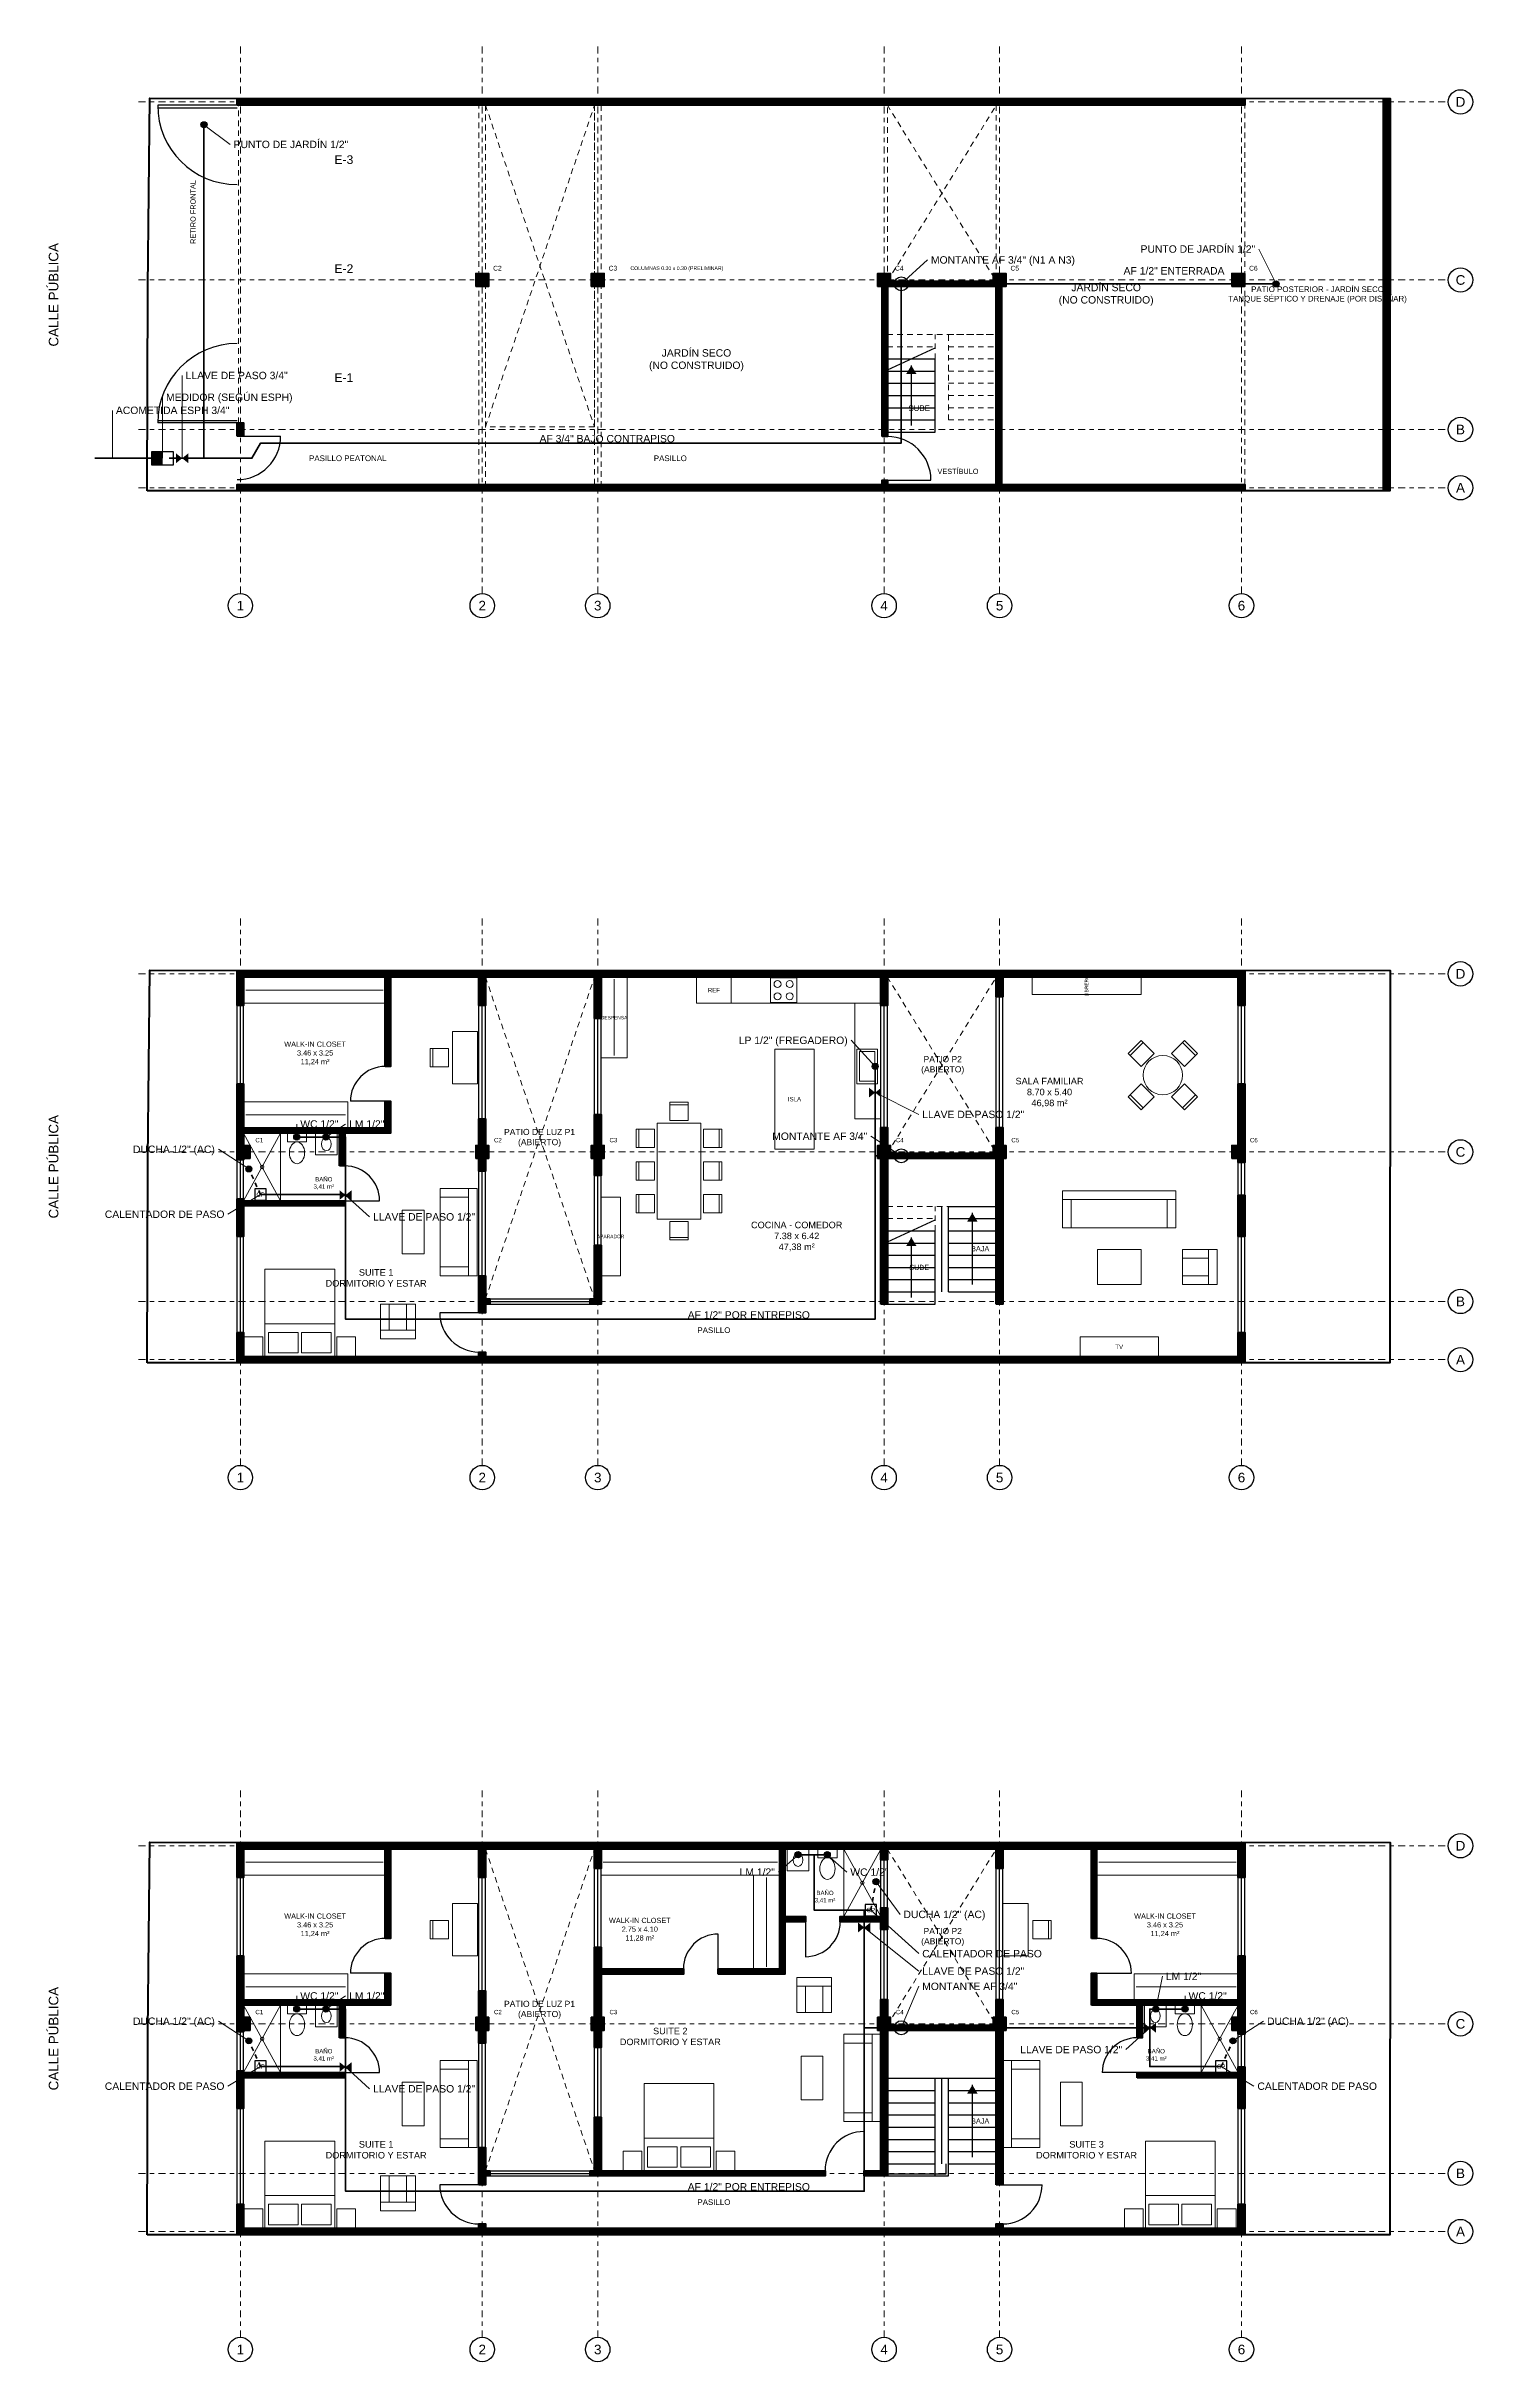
# Model space of a CAD drawing. Header units: metres. Extents: x -2.3 to 30.4, y -42.9 to 10.2.
import ezdxf
from ezdxf.enums import TextEntityAlignment as Align

# ---------------------------------------------------------------- set-up
doc = ezdxf.new("R2010")
doc.units = ezdxf.units.M
doc.linetypes.add('CENTER', pattern=[5.08, 3.175, -0.635, 0.635, -0.635])
doc.linetypes.add('DASHED', pattern=[1.524, 1.27, -0.254])
for name, color, linetype, lineweight in [('A-EJES', 8, 'CENTER', 13), ('A-EJES-TXT', 7, 'Continuous', 25), ('A-ESCALERA', 8, 'Continuous', 25), ('A-ESPACIOS', 7, 'Continuous', 25), ('A-MOBILIARIO', 8, 'Continuous', 18), ('A-MURO', 8, 'Continuous', 50), ('A-MURO-TRAMA', 8, 'Continuous', 9), ('A-PROYECCION', 8, 'DASHED', 18), ('A-PUERTA', 8, 'Continuous', 25), ('A-VENTANA', 8, 'Continuous', 25), ('E-COLUMNA', 8, 'Continuous', 35), ('S-AC', 1, 'DASHED', 35), ('S-ACC', 7, 'Continuous', 25), ('S-AF', 5, 'Continuous', 35), ('S-FINO', 8, 'Continuous', 13), ('S-TXT', 7, 'Continuous', 18), ('T-LINDERO', 8, 'Continuous', 50)]:
    doc.layers.add(name, color=color, linetype=linetype, lineweight=lineweight)
doc.styles.add('ARIAL', font='arial.ttf')
pattern_1 = [(45, (0, 0), (-0.0020205576, 0.0020205576), [])]

msp = doc.modelspace()

# ---------------------------------------------------------------- texts
at = {"layer": 'A-EJES-TXT', "style": 'ARIAL'}
for s, p in [('D', (30.13, 8.925)), ('C', (30.13, 4.84)), ('B', (30.13, 1.41)), ('A', (30.13, 0.075)), ('1', (2.135, -2.63)), ('2', (7.685, -2.63)), ('3', (10.335, -2.63)), ('4', (16.905, -2.63)), ('5', (19.555, -2.63)), ('6', (25.105, -2.63)), ('D', (30.13, -11.075)), ('C', (30.13, -15.16)), ('B', (30.13, -18.59)), ('A', (30.13, -19.925)), ('1', (2.135, -22.63)), ('2', (7.685, -22.63)), ('3', (10.335, -22.63)), ('4', (16.905, -22.63)), ('5', (19.555, -22.63)), ('6', (25.105, -22.63)), ('D', (30.13, -31.075)), ('C', (30.13, -35.16)), ('B', (30.13, -38.59)), ('A', (30.13, -39.925)), ('1', (2.135, -42.63)), ('2', (7.685, -42.63)), ('3', (10.335, -42.63)), ('4', (16.905, -42.63)), ('5', (19.555, -42.63)), ('6', (25.105, -42.63))]:
    msp.add_text(s, height=0.22, dxfattribs=at).set_placement(p, align=Align.MIDDLE_CENTER)
at = {"layer": 'A-ESCALERA', "style": 'ARIAL'}
for s, height, p in [('SUBE', 0.13, (17.71, 1.9)), ('BAJA', 0.12, (19.11, -17.38)), ('SUBE', 0.12, (17.71, -17.81)), ('BAJA', 0.12, (19.11, -37.39))]:
    msp.add_text(s, height=height, dxfattribs=at).set_placement(p, align=Align.MIDDLE_CENTER)
at = {"layer": 'A-ESPACIOS', "style": 'ARIAL'}
for s, height, p in [('E-3', 0.2, (4.51, 7.6)), ('E-2', 0.2, (4.51, 5.1)), ('E-1', 0.2, (4.51, 2.6)), ('PASILLO PEATONAL', 0.13, (4.6, 0.75)), ('PASILLO', 0.13, (12, 0.75)), ('VESTÍBULO', 0.12, (18.6, 0.45)), ('PASILLO', 0.13, (13, -19.25)), ('PASILLO', 0.13, (13, -39.25))]:
    msp.add_text(s, height=height, dxfattribs=at).set_placement(p, align=Align.MIDDLE_CENTER)
for s, height, p in [('RETIRO FRONTAL', 0.12, (1.05, 6.4)), ('CALLE PÚBLICA', 0.22, (-2.15, 4.5)), ('CALLE PÚBLICA', 0.22, (-2.15, -15.5)), ('CALLE PÚBLICA', 0.22, (-2.15, -35.5))]:
    msp.add_text(s, height=height, rotation=90, dxfattribs=at).set_placement(p, align=Align.MIDDLE_CENTER)
at = {"layer": 'A-ESPACIOS', "attachment_point": 5, "style": 'ARIAL'}
for s, insert, char_height, width in [('JARDÍN SECO\\P(NO CONSTRUIDO)', (22, 4.5), 0.17, 3.5), ('PATIO POSTERIOR - JARDÍN SECO\\PTANQUE SÉPTICO Y DRENAJE (POR DISEÑAR)', (26.85, 4.5), 0.13, 6.5), ('JARDÍN SECO\\P(NO CONSTRUIDO)', (12.6, 3), 0.17, 3.5), ('WALK-IN CLOSET\\P3.46 x 3.25\\P11,24 m²', (3.85, -12.9), 0.12, 4), ('PATIO P2\\P(ABIERTO)', (18.25, -13.17), 0.14, 3), ('SALA FAMILIAR\\P8.70 x 5.40\\P46,98 m²', (20.7, -13.8), 0.15, 4), ('PATIO DE LUZ P1\\P(ABIERTO)', (9, -14.84), 0.14, 3), ('BAÑO\\P3,41 m²', (4.05, -15.88), 0.1, 4), ('COCINA - COMEDOR\\P7.38 x 6.42\\P47,38 m²', (14.9, -17.1), 0.15, 4), ('SUITE 1\\PDORMITORIO Y ESTAR', (5.25, -18.05), 0.15, 4), ('BAÑO\\P3,41 m²', (15.55, -32.25), 0.1, 4), ('WALK-IN CLOSET\\P3.46 x 3.25\\P11,24 m²', (3.85, -32.9), 0.12, 4), ('WALK-IN CLOSET\\P2.75 x 4.10\\P11,28 m²', (11.3, -33), 0.12, 4), ('WALK-IN CLOSET\\P3.46 x 3.25\\P11,24 m²', (23.35, -32.9), 0.12, 4), ('PATIO P2\\P(ABIERTO)', (18.25, -33.17), 0.14, 3), ('PATIO DE LUZ P1\\P(ABIERTO)', (9, -34.84), 0.14, 3), ('SUITE 2\\PDORMITORIO Y ESTAR', (12, -35.45), 0.15, 4), ('BAÑO\\P3,41 m²', (4.05, -35.88), 0.1, 4), ('BAÑO\\P3,41 m²', (23.15, -35.88), 0.1, 4), ('SUITE 1\\PDORMITORIO Y ESTAR', (5.25, -38.05), 0.15, 4), ('SUITE 3\\PDORMITORIO Y ESTAR', (21.55, -38.05), 0.15, 4)]:
    msp.add_mtext(s, dxfattribs=dict(at, insert=insert, char_height=char_height, width=width))
at = {"layer": 'A-MOBILIARIO', "style": 'ARIAL'}
msp.add_text('LIBRERO', height=0.08, rotation=90, dxfattribs=at).set_placement((21.55, -11.35), align=Align.MIDDLE_CENTER)
for s, height, p in [('REF', 0.1, (13, -11.45)), ('DESPENSA', 0.08, (10.71, -12.08)), ('ISLA', 0.1, (14.85, -13.95)), ('APARADOR', 0.08, (10.63, -17.1)), ('TV', 0.1, (22.3, -19.63))]:
    msp.add_text(s, height=height, dxfattribs=at).set_placement(p, align=Align.MIDDLE_CENTER)
at = {"layer": 'E-COLUMNA', "style": 'ARIAL'}
for s, height, p in [('C2', 0.11, (7.935, 5.11)), ('C3', 0.11, (10.585, 5.11)), ('COLUMNAS 0.30 x 0.30 (PRELIMINAR)', 0.085, (11.085, 5.11)), ('C4', 0.11, (17.155, 5.11)), ('C5', 0.11, (19.805, 5.11)), ('C6', 0.11, (25.28, 5.11)), ('C1', 0.1, (2.48, -14.89)), ('C2', 0.1, (7.955, -14.89)), ('C3', 0.1, (10.605, -14.89)), ('C4', 0.1, (17.175, -14.89)), ('C5', 0.1, (19.825, -14.89)), ('C6', 0.1, (25.3, -14.89)), ('C1', 0.1, (2.48, -34.89)), ('C2', 0.1, (7.955, -34.89)), ('C3', 0.1, (10.605, -34.89)), ('C4', 0.1, (17.175, -34.89)), ('C5', 0.1, (19.825, -34.89)), ('C6', 0.1, (25.3, -34.89))]:
    msp.add_text(s, height=height, dxfattribs=at).set_placement(p, align=Align.MIDDLE_LEFT)
at = {"layer": 'S-ACC', "style": 'ARIAL'}
for p in [(2.6, -16.14), (16.6, -32.55), (2.6, -36.14), (24.64, -36.14)]:
    msp.add_text('CP', height=0.1, dxfattribs=at).set_placement(p, align=Align.MIDDLE_CENTER)
at = {"layer": 'S-TXT', "style": 'ARIAL'}
for s, p in [('PUNTO DE JARDÍN 1/2"', (1.98, 7.95)), ('MONTANTE AF 3/4" (N1 A N3)', (17.98, 5.3)), ('AF 1/2" ENTERRADA', (22.4, 5.05)), ('LLAVE DE PASO 3/4"', (0.88, 2.65)), ('MEDIDOR (SEGÚN ESPH)', (0.43, 2.15)), ('ACOMETIDA ESPH 3/4"', (-0.72, 1.85)), ('AF 3/4" BAJO CONTRAPISO', (9, 1.2)), ('LLAVE DE PASO 1/2"', (17.78, -14.3)), ('WC 1/2"', (3.51, -14.52)), ('LM 1/2"', (4.63, -14.52)), ('LLAVE DE PASO 1/2"', (5.18, -16.65)), ('AF 1/2" POR ENTREPISO', (12.4, -18.9)), ('WC 1/2"', (16.13, -31.68)), ('DUCHA 1/2" (AC)', (17.35, -32.65)), ('CALENTADOR DE PASO', (17.78, -33.55)), ('LLAVE DE PASO 1/2"', (17.78, -33.95)), ('LM 1/2"', (23.37, -34.07)), ('WC 1/2"', (3.51, -34.52)), ('LM 1/2"', (4.63, -34.52)), ('MONTANTE AF 3/4"', (17.78, -34.3)), ('WC 1/2"', (23.89, -34.52)), ('DUCHA 1/2" (AC)', (25.69, -35.1)), ('LLAVE DE PASO 1/2"', (5.18, -36.65)), ('CALENTADOR DE PASO', (25.47, -36.59)), ('AF 1/2" POR ENTREPISO', (12.4, -38.9))]:
    msp.add_text(s, height=0.17, dxfattribs=at).set_placement(p, align=Align.MIDDLE_LEFT)
for s, p in [('PUNTO DE JARDÍN 1/2"', (25.42, 5.55)), ('LP 1/2" (FREGADERO)', (16.07, -12.6)), ('MONTANTE AF 3/4"', (16.52, -14.8)), ('DUCHA 1/2" (AC)', (1.55, -15.1)), ('CALENTADOR DE PASO', (1.77, -16.59)), ('LM 1/2"', (14.4, -31.68)), ('DUCHA 1/2" (AC)', (1.55, -35.1)), ('LLAVE DE PASO 1/2"', (22.37, -35.75)), ('CALENTADOR DE PASO', (1.77, -36.59))]:
    msp.add_text(s, height=0.17, dxfattribs=at).set_placement(p, align=Align.MIDDLE_RIGHT)

# ---------------------------------------------------------------- hatches: boundary and pattern name
at = {"layer": 'A-MURO-TRAMA'}
h = msp.add_hatch(dxfattribs=at)
h.set_pattern_fill('ANSI31', scale=0.03)
h.set_pattern_definition(pattern_1)
h.paths.add_polyline_path([(2.06, 8.85), (2.06, 9), (25.18, 9), (25.18, 8.85)])
h = msp.add_hatch(dxfattribs=at)
h.set_pattern_fill('ANSI31', scale=0.03)
h.set_pattern_definition(pattern_1)
h.paths.add_polyline_path([(28.362, 0), (28.362, 9), (28.512, 9), (28.512, 0)])
h = msp.add_hatch(dxfattribs=at)
h.set_pattern_fill('ANSI31', scale=0.03)
h.set_pattern_definition(pattern_1)
h.paths.add_polyline_path([(16.86, 1.25), (16.86, 4.81), (16.98, 4.81), (16.98, 1.25)])
h = msp.add_hatch(dxfattribs=at)
h.set_pattern_fill('ANSI31', scale=0.03)
h.set_pattern_definition(pattern_1)
h.paths.add_polyline_path([(16.98, 4.69), (16.98, 4.81), (19.48, 4.81), (19.48, 4.69)])
h = msp.add_hatch(dxfattribs=at)
h.set_pattern_fill('ANSI31', scale=0.03)
h.set_pattern_definition(pattern_1)
h.paths.add_polyline_path([(19.48, 0.15), (19.48, 4.81), (19.6, 4.81), (19.6, 0.15)])
h = msp.add_hatch(dxfattribs=at)
h.set_pattern_fill('ANSI31', scale=0.03)
h.set_pattern_definition(pattern_1)
h.paths.add_polyline_path([(2.06, 1.26), (2.06, 1.56), (2.21, 1.56), (2.21, 1.26)])
h = msp.add_hatch(dxfattribs=at)
h.set_pattern_fill('ANSI31', scale=0.03)
h.set_pattern_definition(pattern_1)
h.paths.add_polyline_path([(2.06, 0), (2.06, 0.15), (25.18, 0.15), (25.18, 0)])
h = msp.add_hatch(dxfattribs=at)
h.set_pattern_fill('ANSI31', scale=0.03)
h.set_pattern_definition(pattern_1)
h.paths.add_polyline_path([(16.86, 0.15), (16.86, 0.25), (16.98, 0.25), (16.98, 0.15)])
h = msp.add_hatch(dxfattribs=at)
h.set_pattern_fill('ANSI31', scale=0.03)
h.set_pattern_definition(pattern_1)
h.paths.add_polyline_path([(2.06, -11.15), (2.06, -11), (25.18, -11), (25.18, -11.15)])
h = msp.add_hatch(dxfattribs=at)
h.set_pattern_fill('ANSI31', scale=0.03)
h.set_pattern_definition(pattern_1)
h.paths.add_polyline_path([(2.06, -11.8), (2.06, -11.15), (2.21, -11.15), (2.21, -11.8)])
h = msp.add_hatch(dxfattribs=at)
h.set_pattern_fill('ANSI31', scale=0.03)
h.set_pattern_definition(pattern_1)
h.paths.add_polyline_path([(5.46, -13.2), (5.46, -11.15), (5.58, -11.15), (5.58, -13.2)])
h = msp.add_hatch(dxfattribs=at)
h.set_pattern_fill('ANSI31', scale=0.03)
h.set_pattern_definition(pattern_1)
h.paths.add_polyline_path([(7.61, -11.8), (7.61, -11.15), (7.76, -11.15), (7.76, -11.8)])
h = msp.add_hatch(dxfattribs=at)
h.set_pattern_fill('ANSI31', scale=0.03)
h.set_pattern_definition(pattern_1)
h.paths.add_polyline_path([(10.26, -12.1), (10.26, -11.15), (10.41, -11.15), (10.41, -12.1)])
h = msp.add_hatch(dxfattribs=at)
h.set_pattern_fill('ANSI31', scale=0.03)
h.set_pattern_definition(pattern_1)
h.paths.add_polyline_path([(16.83, -11.8), (16.83, -11.15), (16.98, -11.15), (16.98, -11.8)])
h = msp.add_hatch(dxfattribs=at)
h.set_pattern_fill('ANSI31', scale=0.03)
h.set_pattern_definition(pattern_1)
h.paths.add_polyline_path([(19.48, -11.6), (19.48, -11.15), (19.63, -11.15), (19.63, -11.6)])
h = msp.add_hatch(dxfattribs=at)
h.set_pattern_fill('ANSI31', scale=0.03)
h.set_pattern_definition(pattern_1)
h.paths.add_polyline_path([(25.03, -11.8), (25.03, -11.15), (25.18, -11.15), (25.18, -11.8)])
h = msp.add_hatch(dxfattribs=at)
h.set_pattern_fill('ANSI31', scale=0.03)
h.set_pattern_definition(pattern_1)
h.paths.add_polyline_path([(2.06, -15.34), (2.06, -13.6), (2.21, -13.6), (2.21, -15.34)])
h = msp.add_hatch(dxfattribs=at)
h.set_pattern_fill('ANSI31', scale=0.03)
h.set_pattern_definition(pattern_1)
h.paths.add_polyline_path([(25.03, -15.4), (25.03, -13.6), (25.18, -13.6), (25.18, -15.4)])
h = msp.add_hatch(dxfattribs=at)
h.set_pattern_fill('ANSI31', scale=0.03)
h.set_pattern_definition(pattern_1)
h.paths.add_polyline_path([(5.46, -14.61), (5.46, -14), (5.58, -14), (5.58, -14.61)])
h = msp.add_hatch(dxfattribs=at)
h.set_pattern_fill('ANSI31', scale=0.03)
h.set_pattern_definition(pattern_1)
h.paths.add_polyline_path([(10.26, -15.7), (10.26, -14.3), (10.41, -14.3), (10.41, -15.7)])
h = msp.add_hatch(dxfattribs=at)
h.set_pattern_fill('ANSI31', scale=0.03)
h.set_pattern_definition(pattern_1)
h.paths.add_polyline_path([(2.21, -14.73), (2.21, -14.61), (5.58, -14.61), (5.58, -14.73)])
h = msp.add_hatch(dxfattribs=at)
h.set_pattern_fill('ANSI31', scale=0.03)
h.set_pattern_definition(pattern_1)
h.paths.add_polyline_path([(4.41, -15.48), (4.41, -14.73), (4.53, -14.73), (4.53, -15.48)])
h = msp.add_hatch(dxfattribs=at)
h.set_pattern_fill('ANSI31', scale=0.03)
h.set_pattern_definition(pattern_1)
h.paths.add_polyline_path([(7.61, -15.6), (7.61, -14.4), (7.76, -14.4), (7.76, -15.6)])
h = msp.add_hatch(dxfattribs=at)
h.set_pattern_fill('ANSI31', scale=0.03)
h.set_pattern_definition(pattern_1)
h.paths.add_polyline_path([(16.83, -18.65), (16.83, -14.6), (16.98, -14.6), (16.98, -18.65)])
h = msp.add_hatch(dxfattribs=at)
h.set_pattern_fill('ANSI31', scale=0.03)
h.set_pattern_definition(pattern_1)
h.paths.add_polyline_path([(19.48, -18.65), (19.48, -14.6), (19.63, -14.6), (19.63, -18.65)])
h = msp.add_hatch(dxfattribs=at)
h.set_pattern_fill('ANSI31', scale=0.03)
h.set_pattern_definition(pattern_1)
h.paths.add_polyline_path([(16.98, -15.31), (16.98, -15.19), (19.48, -15.19), (19.48, -15.31)])
h = msp.add_hatch(dxfattribs=at)
h.set_pattern_fill('ANSI31', scale=0.03)
h.set_pattern_definition(pattern_1)
h.paths.add_polyline_path([(2.06, -17.1), (2.06, -16.24), (2.21, -16.24), (2.21, -17.1)])
h = msp.add_hatch(dxfattribs=at)
h.set_pattern_fill('ANSI31', scale=0.03)
h.set_pattern_definition(pattern_1)
h.paths.add_polyline_path([(2.21, -16.4), (2.21, -16.28), (4.53, -16.28), (4.53, -16.4)])
h = msp.add_hatch(dxfattribs=at)
h.set_pattern_fill('ANSI31', scale=0.03)
h.set_pattern_definition(pattern_1)
h.paths.add_polyline_path([(25.03, -17.1), (25.03, -16.15), (25.18, -16.15), (25.18, -17.1)])
h = msp.add_hatch(dxfattribs=at)
h.set_pattern_fill('ANSI31', scale=0.03)
h.set_pattern_definition(pattern_1)
h.paths.add_polyline_path([(10.26, -18.53), (10.26, -17.3), (10.41, -17.3), (10.41, -18.53)])
h = msp.add_hatch(dxfattribs=at)
h.set_pattern_fill('ANSI31', scale=0.03)
h.set_pattern_definition(pattern_1)
h.paths.add_polyline_path([(7.61, -18.85), (7.61, -18), (7.76, -18), (7.76, -18.85)])
h = msp.add_hatch(dxfattribs=at)
h.set_pattern_fill('ANSI31', scale=0.03)
h.set_pattern_definition(pattern_1)
h.paths.add_polyline_path([(7.76, -18.65), (7.76, -18.53), (7.86, -18.53), (7.86, -18.65)])
h = msp.add_hatch(dxfattribs=at)
h.set_pattern_fill('ANSI31', scale=0.03)
h.set_pattern_definition(pattern_1)
h.paths.add_polyline_path([(10.16, -18.65), (10.16, -18.53), (10.41, -18.53), (10.41, -18.65)])
h = msp.add_hatch(dxfattribs=at)
h.set_pattern_fill('ANSI31', scale=0.03)
h.set_pattern_definition(pattern_1)
h.paths.add_polyline_path([(2.06, -19.85), (2.06, -19.3), (2.21, -19.3), (2.21, -19.85)])
h = msp.add_hatch(dxfattribs=at)
h.set_pattern_fill('ANSI31', scale=0.03)
h.set_pattern_definition(pattern_1)
h.paths.add_polyline_path([(25.03, -19.85), (25.03, -19.3), (25.18, -19.3), (25.18, -19.85)])
h = msp.add_hatch(dxfattribs=at)
h.set_pattern_fill('ANSI31', scale=0.03)
h.set_pattern_definition(pattern_1)
h.paths.add_polyline_path([(2.06, -20), (2.06, -19.85), (25.18, -19.85), (25.18, -20)])
h = msp.add_hatch(dxfattribs=at)
h.set_pattern_fill('ANSI31', scale=0.03)
h.set_pattern_definition(pattern_1)
h.paths.add_polyline_path([(7.61, -19.85), (7.61, -19.75), (7.76, -19.75), (7.76, -19.85)])
h = msp.add_hatch(dxfattribs=at)
h.set_pattern_fill('ANSI31', scale=0.03)
h.set_pattern_definition(pattern_1)
h.paths.add_polyline_path([(2.06, -31.15), (2.06, -31), (25.18, -31), (25.18, -31.15)])
h = msp.add_hatch(dxfattribs=at)
h.set_pattern_fill('ANSI31', scale=0.03)
h.set_pattern_definition(pattern_1)
h.paths.add_polyline_path([(2.06, -31.8), (2.06, -31.15), (2.21, -31.15), (2.21, -31.8)])
h = msp.add_hatch(dxfattribs=at)
h.set_pattern_fill('ANSI31', scale=0.03)
h.set_pattern_definition(pattern_1)
h.paths.add_polyline_path([(5.46, -33.2), (5.46, -31.15), (5.58, -31.15), (5.58, -33.2)])
h = msp.add_hatch(dxfattribs=at)
h.set_pattern_fill('ANSI31', scale=0.03)
h.set_pattern_definition(pattern_1)
h.paths.add_polyline_path([(7.61, -31.8), (7.61, -31.15), (7.76, -31.15), (7.76, -31.8)])
h = msp.add_hatch(dxfattribs=at)
h.set_pattern_fill('ANSI31', scale=0.03)
h.set_pattern_definition(pattern_1)
h.paths.add_polyline_path([(10.26, -31.6), (10.26, -31.15), (10.41, -31.15), (10.41, -31.6)])
h = msp.add_hatch(dxfattribs=at)
h.set_pattern_fill('ANSI31', scale=0.03)
h.set_pattern_definition(pattern_1)
h.paths.add_polyline_path([(14.51, -34.02), (14.51, -31.15), (14.63, -31.15), (14.63, -34.02)])
h = msp.add_hatch(dxfattribs=at)
h.set_pattern_fill('ANSI31', scale=0.03)
h.set_pattern_definition(pattern_1)
h.paths.add_polyline_path([(16.83, -31.4), (16.83, -31.15), (16.98, -31.15), (16.98, -31.4)])
h = msp.add_hatch(dxfattribs=at)
h.set_pattern_fill('ANSI31', scale=0.03)
h.set_pattern_definition(pattern_1)
h.paths.add_polyline_path([(19.48, -31.6), (19.48, -31.15), (19.63, -31.15), (19.63, -31.6)])
h = msp.add_hatch(dxfattribs=at)
h.set_pattern_fill('ANSI31', scale=0.03)
h.set_pattern_definition(pattern_1)
h.paths.add_polyline_path([(21.66, -33.2), (21.66, -31.15), (21.78, -31.15), (21.78, -33.2)])
h = msp.add_hatch(dxfattribs=at)
h.set_pattern_fill('ANSI31', scale=0.03)
h.set_pattern_definition(pattern_1)
h.paths.add_polyline_path([(25.03, -31.8), (25.03, -31.15), (25.18, -31.15), (25.18, -31.8)])
h = msp.add_hatch(dxfattribs=at)
h.set_pattern_fill('ANSI31', scale=0.03)
h.set_pattern_definition(pattern_1)
h.paths.add_polyline_path([(14.51, -32.82), (14.51, -32.7), (14.63, -32.7), (14.63, -32.82)])
h = msp.add_hatch(dxfattribs=at)
h.set_pattern_fill('ANSI31', scale=0.03)
h.set_pattern_definition(pattern_1)
h.paths.add_polyline_path([(14.63, -32.82), (14.63, -32.7), (15.1, -32.7), (15.1, -32.82)])
h = msp.add_hatch(dxfattribs=at)
h.set_pattern_fill('ANSI31', scale=0.03)
h.set_pattern_definition(pattern_1)
h.paths.add_polyline_path([(15.9, -32.82), (15.9, -32.7), (16.83, -32.7), (16.83, -32.82)])
h = msp.add_hatch(dxfattribs=at)
h.set_pattern_fill('ANSI31', scale=0.03)
h.set_pattern_definition(pattern_1)
h.paths.add_polyline_path([(16.83, -33), (16.83, -32.5), (16.98, -32.5), (16.98, -33)])
h = msp.add_hatch(dxfattribs=at)
h.set_pattern_fill('ANSI31', scale=0.03)
h.set_pattern_definition(pattern_1)
h.paths.add_polyline_path([(10.26, -35.7), (10.26, -33.4), (10.41, -33.4), (10.41, -35.7)])
h = msp.add_hatch(dxfattribs=at)
h.set_pattern_fill('ANSI31', scale=0.03)
h.set_pattern_definition(pattern_1)
h.paths.add_polyline_path([(2.06, -35.34), (2.06, -33.6), (2.21, -33.6), (2.21, -35.34)])
h = msp.add_hatch(dxfattribs=at)
h.set_pattern_fill('ANSI31', scale=0.03)
h.set_pattern_definition(pattern_1)
h.paths.add_polyline_path([(10.41, -34.02), (10.41, -33.9), (12.3, -33.9), (12.3, -34.02)])
h = msp.add_hatch(dxfattribs=at)
h.set_pattern_fill('ANSI31', scale=0.03)
h.set_pattern_definition(pattern_1)
h.paths.add_polyline_path([(13.1, -34.02), (13.1, -33.9), (14.51, -33.9), (14.51, -34.02)])
h = msp.add_hatch(dxfattribs=at)
h.set_pattern_fill('ANSI31', scale=0.03)
h.set_pattern_definition(pattern_1)
h.paths.add_polyline_path([(25.03, -35.4), (25.03, -33.6), (25.18, -33.6), (25.18, -35.4)])
h = msp.add_hatch(dxfattribs=at)
h.set_pattern_fill('ANSI31', scale=0.03)
h.set_pattern_definition(pattern_1)
h.paths.add_polyline_path([(5.46, -34.61), (5.46, -34), (5.58, -34), (5.58, -34.61)])
h = msp.add_hatch(dxfattribs=at)
h.set_pattern_fill('ANSI31', scale=0.03)
h.set_pattern_definition(pattern_1)
h.paths.add_polyline_path([(7.61, -35.6), (7.61, -34.4), (7.76, -34.4), (7.76, -35.6)])
h = msp.add_hatch(dxfattribs=at)
h.set_pattern_fill('ANSI31', scale=0.03)
h.set_pattern_definition(pattern_1)
h.paths.add_polyline_path([(21.66, -34.61), (21.66, -34), (21.78, -34), (21.78, -34.61)])
h = msp.add_hatch(dxfattribs=at)
h.set_pattern_fill('ANSI31', scale=0.03)
h.set_pattern_definition(pattern_1)
h.paths.add_polyline_path([(2.21, -34.73), (2.21, -34.61), (5.58, -34.61), (5.58, -34.73)])
h = msp.add_hatch(dxfattribs=at)
h.set_pattern_fill('ANSI31', scale=0.03)
h.set_pattern_definition(pattern_1)
h.paths.add_polyline_path([(4.41, -35.48), (4.41, -34.73), (4.53, -34.73), (4.53, -35.48)])
h = msp.add_hatch(dxfattribs=at)
h.set_pattern_fill('ANSI31', scale=0.03)
h.set_pattern_definition(pattern_1)
h.paths.add_polyline_path([(16.83, -38.65), (16.83, -34.6), (16.98, -34.6), (16.98, -38.65)])
h = msp.add_hatch(dxfattribs=at)
h.set_pattern_fill('ANSI31', scale=0.03)
h.set_pattern_definition(pattern_1)
h.paths.add_polyline_path([(19.48, -38.85), (19.48, -34.6), (19.63, -34.6), (19.63, -38.85)])
h = msp.add_hatch(dxfattribs=at)
h.set_pattern_fill('ANSI31', scale=0.03)
h.set_pattern_definition(pattern_1)
h.paths.add_polyline_path([(21.66, -34.73), (21.66, -34.61), (25.03, -34.61), (25.03, -34.73)])
h = msp.add_hatch(dxfattribs=at)
h.set_pattern_fill('ANSI31', scale=0.03)
h.set_pattern_definition(pattern_1)
h.paths.add_polyline_path([(22.71, -35.48), (22.71, -34.73), (22.83, -34.73), (22.83, -35.48)])
h = msp.add_hatch(dxfattribs=at)
h.set_pattern_fill('ANSI31', scale=0.03)
h.set_pattern_definition(pattern_1)
h.paths.add_polyline_path([(16.98, -35.31), (16.98, -35.19), (19.48, -35.19), (19.48, -35.31)])
h = msp.add_hatch(dxfattribs=at)
h.set_pattern_fill('ANSI31', scale=0.03)
h.set_pattern_definition(pattern_1)
h.paths.add_polyline_path([(2.06, -37.1), (2.06, -36.24), (2.21, -36.24), (2.21, -37.1)])
h = msp.add_hatch(dxfattribs=at)
h.set_pattern_fill('ANSI31', scale=0.03)
h.set_pattern_definition(pattern_1)
h.paths.add_polyline_path([(2.21, -36.4), (2.21, -36.28), (4.53, -36.28), (4.53, -36.4)])
h = msp.add_hatch(dxfattribs=at)
h.set_pattern_fill('ANSI31', scale=0.03)
h.set_pattern_definition(pattern_1)
h.paths.add_polyline_path([(22.71, -36.4), (22.71, -36.28), (25.03, -36.28), (25.03, -36.4)])
h = msp.add_hatch(dxfattribs=at)
h.set_pattern_fill('ANSI31', scale=0.03)
h.set_pattern_definition(pattern_1)
h.paths.add_polyline_path([(25.03, -37.1), (25.03, -36.15), (25.18, -36.15), (25.18, -37.1)])
h = msp.add_hatch(dxfattribs=at)
h.set_pattern_fill('ANSI31', scale=0.03)
h.set_pattern_definition(pattern_1)
h.paths.add_polyline_path([(10.26, -38.53), (10.26, -37.3), (10.41, -37.3), (10.41, -38.53)])
h = msp.add_hatch(dxfattribs=at)
h.set_pattern_fill('ANSI31', scale=0.03)
h.set_pattern_definition(pattern_1)
h.paths.add_polyline_path([(7.61, -38.85), (7.61, -38), (7.76, -38), (7.76, -38.85)])
h = msp.add_hatch(dxfattribs=at)
h.set_pattern_fill('ANSI31', scale=0.03)
h.set_pattern_definition(pattern_1)
h.paths.add_polyline_path([(7.76, -38.65), (7.76, -38.53), (7.86, -38.53), (7.86, -38.65)])
h = msp.add_hatch(dxfattribs=at)
h.set_pattern_fill('ANSI31', scale=0.03)
h.set_pattern_definition(pattern_1)
h.paths.add_polyline_path([(10.16, -38.65), (10.16, -38.53), (10.41, -38.53), (10.41, -38.65)])
h = msp.add_hatch(dxfattribs=at)
h.set_pattern_fill('ANSI31', scale=0.03)
h.set_pattern_definition(pattern_1)
h.paths.add_polyline_path([(10.41, -38.65), (10.41, -38.53), (15.55, -38.53), (15.55, -38.65)])
h = msp.add_hatch(dxfattribs=at)
h.set_pattern_fill('ANSI31', scale=0.03)
h.set_pattern_definition(pattern_1)
h.paths.add_polyline_path([(16.45, -38.65), (16.45, -38.53), (16.83, -38.53), (16.83, -38.65)])
h = msp.add_hatch(dxfattribs=at)
h.set_pattern_fill('ANSI31', scale=0.03)
h.set_pattern_definition(pattern_1)
h.paths.add_polyline_path([(2.06, -39.85), (2.06, -39.3), (2.21, -39.3), (2.21, -39.85)])
h = msp.add_hatch(dxfattribs=at)
h.set_pattern_fill('ANSI31', scale=0.03)
h.set_pattern_definition(pattern_1)
h.paths.add_polyline_path([(25.03, -39.85), (25.03, -39.3), (25.18, -39.3), (25.18, -39.85)])
h = msp.add_hatch(dxfattribs=at)
h.set_pattern_fill('ANSI31', scale=0.03)
h.set_pattern_definition(pattern_1)
h.paths.add_polyline_path([(7.61, -39.85), (7.61, -39.75), (7.76, -39.75), (7.76, -39.85)])
h = msp.add_hatch(dxfattribs=at)
h.set_pattern_fill('ANSI31', scale=0.03)
h.set_pattern_definition(pattern_1)
h.paths.add_polyline_path([(19.48, -39.85), (19.48, -39.75), (19.63, -39.75), (19.63, -39.85)])
h = msp.add_hatch(dxfattribs=at)
h.set_pattern_fill('ANSI31', scale=0.03)
h.set_pattern_definition(pattern_1)
h.paths.add_polyline_path([(2.06, -40), (2.06, -39.85), (25.18, -39.85), (25.18, -40)])
at = {"layer": 'E-COLUMNA'}
for points in [[(7.535, 4.69), (7.535, 4.99), (7.835, 4.99), (7.835, 4.69)], [(10.185, 4.69), (10.185, 4.99), (10.485, 4.99), (10.485, 4.69)], [(16.755, 4.69), (16.755, 4.99), (17.055, 4.99), (17.055, 4.69)], [(19.405, 4.69), (19.405, 4.99), (19.705, 4.99), (19.705, 4.69)], [(24.88, 4.69), (24.88, 4.99), (25.18, 4.99), (25.18, 4.69)], [(2.06, -15.31), (2.06, -15.01), (2.36, -15.01), (2.36, -15.31)], [(7.535, -15.31), (7.535, -15.01), (7.835, -15.01), (7.835, -15.31)], [(10.185, -15.31), (10.185, -15.01), (10.485, -15.01), (10.485, -15.31)], [(16.755, -15.31), (16.755, -15.01), (17.055, -15.01), (17.055, -15.31)], [(19.405, -15.31), (19.405, -15.01), (19.705, -15.01), (19.705, -15.31)], [(24.88, -15.31), (24.88, -15.01), (25.18, -15.01), (25.18, -15.31)], [(2.06, -35.31), (2.06, -35.01), (2.36, -35.01), (2.36, -35.31)], [(7.535, -35.31), (7.535, -35.01), (7.835, -35.01), (7.835, -35.31)], [(10.185, -35.31), (10.185, -35.01), (10.485, -35.01), (10.485, -35.31)], [(16.755, -35.31), (16.755, -35.01), (17.055, -35.01), (17.055, -35.31)], [(19.405, -35.31), (19.405, -35.01), (19.705, -35.01), (19.705, -35.31)], [(24.88, -35.31), (24.88, -35.01), (25.18, -35.01), (25.18, -35.31)]]:
    msp.add_hatch(color=7, dxfattribs=at).paths.add_polyline_path(points)
at = {"layer": 'S-ACC'}
h = msp.add_hatch(color=7, dxfattribs=at)
edge = h.paths.add_edge_path()
edge.add_arc((1.3, 8.4), 0.07, 0, 360)
h = msp.add_hatch(color=7, dxfattribs=at)
edge = h.paths.add_edge_path()
edge.add_arc((25.9, 4.75), 0.07, 0, 360)
for points in [[(0.1, 0.6), (0.35, 0.6), (0.35, 0.9), (0.1, 0.9)], [(0.8, 0.75), (0.66, 0.862), (0.66, 0.638)], [(0.8, 0.75), (0.94, 0.862), (0.94, 0.638)], [(16.7, -13.8), (16.56, -13.688), (16.56, -13.912)], [(16.7, -13.8), (16.84, -13.688), (16.84, -13.912)], [(4.55, -16.15), (4.41, -16.038), (4.41, -16.262)], [(4.55, -16.15), (4.69, -16.038), (4.69, -16.262)], [(16.45, -32.95), (16.31, -32.838), (16.31, -33.062)], [(16.45, -32.95), (16.59, -32.838), (16.59, -33.062)], [(23, -35.25), (22.86, -35.138), (22.86, -35.362)], [(23, -35.25), (23.14, -35.138), (23.14, -35.362)], [(4.55, -36.15), (4.41, -36.038), (4.41, -36.262)], [(4.55, -36.15), (4.69, -36.038), (4.69, -36.262)]]:
    msp.add_hatch(color=7, dxfattribs=at).paths.add_polyline_path(points)
h = msp.add_hatch(color=7, dxfattribs=at)
edge = h.paths.add_edge_path()
edge.add_arc((16.7, -13.2), 0.07, 0, 360)
h = msp.add_hatch(color=7, dxfattribs=at)
edge = h.paths.add_edge_path()
edge.add_arc((3.43, -14.82), 0.07, 0, 360)
h = msp.add_hatch(color=7, dxfattribs=at)
edge = h.paths.add_edge_path()
edge.add_arc((4.1, -14.82), 0.07, 0, 360)
h = msp.add_hatch(color=7, dxfattribs=at)
edge = h.paths.add_edge_path()
edge.add_arc((2.33, -15.55), 0.07, 0, 360)
h = msp.add_hatch(color=7, dxfattribs=at)
edge = h.paths.add_edge_path()
edge.add_arc((14.93, -31.28), 0.07, 0, 360)
h = msp.add_hatch(color=7, dxfattribs=at)
edge = h.paths.add_edge_path()
edge.add_arc((15.6, -31.28), 0.07, 0, 360)
h = msp.add_hatch(color=7, dxfattribs=at)
edge = h.paths.add_edge_path()
edge.add_arc((16.72, -31.9), 0.07, 0, 360)
h = msp.add_hatch(color=7, dxfattribs=at)
edge = h.paths.add_edge_path()
edge.add_arc((3.43, -34.82), 0.07, 0, 360)
h = msp.add_hatch(color=7, dxfattribs=at)
edge = h.paths.add_edge_path()
edge.add_arc((4.1, -34.82), 0.07, 0, 360)
h = msp.add_hatch(color=7, dxfattribs=at)
edge = h.paths.add_edge_path()
edge.add_arc((23.14, -34.82), 0.07, 0, 360)
h = msp.add_hatch(color=7, dxfattribs=at)
edge = h.paths.add_edge_path()
edge.add_arc((23.81, -34.82), 0.07, 0, 360)
h = msp.add_hatch(color=7, dxfattribs=at)
edge = h.paths.add_edge_path()
edge.add_arc((2.33, -35.55), 0.07, 0, 360)
h = msp.add_hatch(color=7, dxfattribs=at)
edge = h.paths.add_edge_path()
edge.add_arc((24.91, -35.55), 0.07, 0, 360)

# ---------------------------------------------------------------- linework, layer by layer
at = {"layer": 'A-EJES', "ltscale": 0.05}
for p, q in [((2.135, -2.35), (2.135, 10.2)), ((7.685, -2.35), (7.685, 10.2)), ((10.335, -2.35), (10.335, 10.2)), ((16.905, -2.35), (16.905, 10.2)), ((19.555, -2.35), (19.555, 10.2)), ((25.105, -2.35), (25.105, 10.2)), ((-0.2, 8.925), (29.85, 8.925)), ((-0.2, 4.84), (29.85, 4.84)), ((-0.2, 1.41), (29.85, 1.41)), ((-0.2, 0.075), (29.85, 0.075)), ((2.135, -22.35), (2.135, -9.8)), ((7.685, -22.35), (7.685, -9.8)), ((10.335, -22.35), (10.335, -9.8)), ((16.905, -22.35), (16.905, -9.8)), ((19.555, -22.35), (19.555, -9.8)), ((25.105, -22.35), (25.105, -9.8)), ((-0.2, -11.075), (29.85, -11.075)), ((-0.2, -15.16), (29.85, -15.16)), ((-0.2, -18.59), (29.85, -18.59)), ((-0.2, -19.925), (29.85, -19.925)), ((2.135, -42.35), (2.135, -29.8)), ((7.685, -42.35), (7.685, -29.8)), ((10.335, -42.35), (10.335, -29.8)), ((16.905, -42.35), (16.905, -29.8)), ((19.555, -42.35), (19.555, -29.8)), ((25.105, -42.35), (25.105, -29.8)), ((-0.2, -31.075), (29.85, -31.075)), ((-0.2, -35.16), (29.85, -35.16)), ((-0.2, -38.59), (29.85, -38.59)), ((-0.2, -39.925), (29.85, -39.925))]:
    msp.add_line(p, q, dxfattribs=at)
at = {"layer": 'A-EJES-TXT'}
for centre in [(30.13, 8.925), (30.13, 4.84), (30.13, 1.41), (30.13, 0.075), (2.135, -2.63), (7.685, -2.63), (10.335, -2.63), (16.905, -2.63), (19.555, -2.63), (25.105, -2.63), (30.13, -11.075), (30.13, -15.16), (30.13, -18.59), (30.13, -19.925), (2.135, -22.63), (7.685, -22.63), (10.335, -22.63), (16.905, -22.63), (19.555, -22.63), (25.105, -22.63), (30.13, -31.075), (30.13, -35.16), (30.13, -38.59), (30.13, -39.925), (2.135, -42.63), (7.685, -42.63), (10.335, -42.63), (16.905, -42.63), (19.555, -42.63), (25.105, -42.63)]:
    msp.add_circle(centre, 0.28, dxfattribs=at)
at = {"layer": 'A-ESCALERA'}
for p, q in [((16.98, 2.78), (18.08, 3.28)), ((16.98, 3.03), (18.08, 3.03)), ((16.98, 2.75), (18.08, 2.75)), ((17.53, 1.5), (17.53, 2.88)), ((18.08, 1.35), (18.08, 3.03)), ((16.98, 2.47), (18.08, 2.47)), ((16.98, 2.19), (18.08, 2.19)), ((16.98, 1.91), (18.08, 1.91)), ((16.98, 1.63), (18.08, 1.63)), ((16.98, 1.35), (18.08, 1.35)), ((18.23, -18.37), (18.23, -16.41)), ((18.38, -16.41), (19.48, -16.41)), ((18.38, -18.37), (18.38, -16.41)), ((16.98, -17.22), (18.08, -16.72)), ((16.98, -16.97), (18.08, -16.97)), ((18.08, -18.65), (18.08, -16.97)), ((18.38, -16.69), (19.48, -16.69)), ((18.38, -16.97), (19.48, -16.97)), ((18.93, -18.2), (18.93, -16.56)), ((16.98, -17.25), (18.08, -17.25)), ((17.53, -18.5), (17.53, -17.12)), ((18.38, -17.25), (19.48, -17.25)), ((16.98, -17.53), (18.08, -17.53)), ((16.98, -17.81), (18.08, -17.81)), ((18.38, -17.53), (19.48, -17.53)), ((18.38, -17.81), (19.48, -17.81)), ((16.98, -18.09), (18.08, -18.09)), ((16.98, -18.37), (18.08, -18.37)), ((18.38, -18.09), (19.48, -18.09)), ((18.38, -18.37), (19.48, -18.37)), ((16.98, -18.65), (18.08, -18.65)), ((16.98, -36.41), (18.08, -36.41)), ((16.98, -36.41), (19.48, -36.41)), ((18.08, -38.65), (18.08, -36.41)), ((18.23, -38.37), (18.23, -36.41)), ((18.38, -36.41), (19.48, -36.41)), ((18.38, -38.37), (18.38, -36.41)), ((18.93, -38.22), (18.93, -36.56)), ((16.98, -36.69), (18.08, -36.69)), ((16.98, -36.97), (18.08, -36.97)), ((18.38, -36.69), (19.48, -36.69)), ((18.38, -36.97), (19.48, -36.97)), ((16.98, -37.25), (18.08, -37.25)), ((16.98, -37.53), (18.08, -37.53)), ((18.38, -37.25), (19.48, -37.25)), ((18.38, -37.53), (19.48, -37.53)), ((16.98, -37.81), (18.08, -37.81)), ((16.98, -38.09), (18.08, -38.09)), ((18.38, -37.81), (19.48, -37.81)), ((18.38, -38.09), (19.48, -38.09)), ((16.98, -38.37), (18.08, -38.37)), ((16.98, -38.65), (18.08, -38.65)), ((18.38, -38.37), (19.48, -38.37))]:
    msp.add_line(p, q, dxfattribs=at)
for points in [[(16.98, -38.65), (18.38, -38.65), (18.38, -38.37)], [(16.98, -38.6), (18.33, -38.6), (18.33, -38.37)]]:
    msp.add_lwpolyline(points, dxfattribs=at)
for points in [[(17.53, 2.88), (17.41, 2.68), (17.65, 2.68)], [(18.93, -16.56), (18.81, -16.76), (19.05, -16.76)], [(17.53, -17.12), (17.41, -17.32), (17.65, -17.32)], [(18.93, -36.56), (18.81, -36.76), (19.05, -36.76)]]:
    msp.add_solid(points, dxfattribs=at)
at = {"layer": 'A-MOBILIARIO'}
for p, q in [((2.26, -11.45), (5.41, -11.45)), ((10.71, -12.95), (10.71, -11.2)), ((2.26, -14.31), (4.55, -14.31)), ((2.21, -16.28), (3.06, -14.73)), ((2.21, -14.73), (3.06, -16.28)), ((2.7, -19.1), (4.3, -19.1)), ((15.98, -32.7), (16.83, -31.15)), ((15.98, -31.15), (16.83, -32.7)), ((2.26, -31.45), (5.41, -31.45)), ((10.46, -31.45), (14.46, -31.45)), ((14.21, -33.85), (14.21, -31.8)), ((21.83, -31.45), (24.98, -31.45)), ((2.26, -34.31), (4.55, -34.31)), ((22.69, -34.31), (24.98, -34.31)), ((2.21, -36.28), (3.06, -34.73)), ((2.21, -34.73), (3.06, -36.28)), ((24.18, -36.28), (25.03, -34.73)), ((24.18, -34.73), (25.03, -36.28)), ((11.4, -37.78), (13, -37.78)), ((2.7, -39.1), (4.3, -39.1)), ((22.9, -39.1), (24.5, -39.1))]:
    msp.add_line(p, q, dxfattribs=at)
for points in [[(2.21, -11.75), (2.21, -11.15), (5.46, -11.15), (5.46, -11.75)], [(10.41, -13), (10.41, -11.15), (11.01, -11.15), (11.01, -13)], [(12.6, -11.75), (12.6, -11.15), (13.4, -11.15), (13.4, -11.75)], [(13.4, -11.75), (13.4, -11.15), (16.83, -11.15), (16.83, -11.75)], [(20.3, -11.55), (20.3, -11.15), (22.8, -11.15), (22.8, -11.55)], [(14.3, -11.73), (14.3, -11.17), (14.9, -11.17), (14.9, -11.73)], [(16.23, -14.4), (16.23, -11.75), (16.83, -11.75), (16.83, -14.4)], [(7, -13.6), (7, -12.4), (7.58, -12.4), (7.58, -13.6)], [(22.805, -12.608), (22.508, -12.905), (22.805, -13.202), (23.102, -12.905)], [(22.805, -12.608), (22.508, -12.905), (22.55, -12.947), (22.847, -12.65)], [(24.092, -12.905), (23.795, -12.608), (23.498, -12.905), (23.795, -13.202)], [(24.092, -12.905), (23.795, -12.608), (23.753, -12.65), (24.05, -12.947)], [(6.49, -12.79), (6.49, -13.21), (6.91, -13.21), (6.91, -12.79)], [(6.49, -12.79), (6.49, -13.21), (6.55, -13.21), (6.55, -12.79)], [(14.4, -15.1), (14.4, -12.8), (15.3, -12.8), (15.3, -15.1)], [(16.28, -13.6), (16.28, -12.8), (16.75, -12.8), (16.75, -13.6)], [(16.34, -13.54), (16.34, -12.86), (16.69, -12.86), (16.69, -13.54)], [(22.508, -13.895), (22.805, -14.192), (23.102, -13.895), (22.805, -13.598)], [(23.795, -14.192), (24.092, -13.895), (23.795, -13.598), (23.498, -13.895)], [(2.21, -14.61), (2.21, -14.01), (4.6, -14.01), (4.6, -14.61)], [(12.41, -14.02), (11.99, -14.02), (11.99, -14.44), (12.41, -14.44)], [(12.41, -14.02), (11.99, -14.02), (11.99, -14.08), (12.41, -14.08)], [(22.508, -13.895), (22.805, -14.192), (22.847, -14.15), (22.55, -13.853)], [(23.795, -14.192), (24.092, -13.895), (24.05, -13.853), (23.753, -14.15)], [(2.21, -16.28), (2.21, -14.73), (3.06, -14.73), (3.06, -16.28)], [(3.655, -14.73), (3.215, -14.73), (3.215, -14.93), (3.655, -14.93)], [(3.86, -15.23), (3.86, -14.73), (4.36, -14.73), (4.36, -15.23)], [(11.22, -14.64), (11.22, -15.06), (11.64, -15.06), (11.64, -14.64)], [(11.22, -14.64), (11.22, -15.06), (11.28, -15.06), (11.28, -14.64)], [(11.7, -16.7), (11.7, -14.5), (12.7, -14.5), (12.7, -16.7)], [(13.18, -15.06), (13.18, -14.64), (12.76, -14.64), (12.76, -15.06)], [(13.18, -15.06), (13.18, -14.64), (13.12, -14.64), (13.12, -15.06)], [(11.22, -15.39), (11.22, -15.81), (11.64, -15.81), (11.64, -15.39)], [(11.22, -15.39), (11.22, -15.81), (11.28, -15.81), (11.28, -15.39)], [(13.18, -15.81), (13.18, -15.39), (12.76, -15.39), (12.76, -15.81)], [(13.18, -15.81), (13.18, -15.39), (13.12, -15.39), (13.12, -15.81)], [(6.72, -18), (6.72, -16), (7.57, -16), (7.57, -18)], [(6.72, -16.2), (6.72, -16), (7.37, -16), (7.37, -16.2)], [(7.37, -18), (7.37, -16), (7.57, -16), (7.57, -18)], [(10.41, -18), (10.41, -16.2), (10.86, -16.2), (10.86, -18)], [(11.22, -16.14), (11.22, -16.56), (11.64, -16.56), (11.64, -16.14)], [(11.22, -16.14), (11.22, -16.56), (11.28, -16.56), (11.28, -16.14)], [(13.18, -16.56), (13.18, -16.14), (12.76, -16.14), (12.76, -16.56)], [(13.18, -16.56), (13.18, -16.14), (13.12, -16.14), (13.12, -16.56)], [(21, -16.9), (21, -16.05), (23.6, -16.05), (23.6, -16.9)], [(21, -16.25), (21, -16.05), (23.6, -16.05), (23.6, -16.25)], [(21, -16.9), (21, -16.25), (21.2, -16.25), (21.2, -16.9)], [(23.4, -16.9), (23.4, -16.25), (23.6, -16.25), (23.6, -16.9)], [(5.85, -17.5), (5.85, -16.5), (6.35, -16.5), (6.35, -17.5)], [(11.99, -17.18), (12.41, -17.18), (12.41, -16.76), (11.99, -16.76)], [(11.99, -17.18), (12.41, -17.18), (12.41, -17.12), (11.99, -17.12)], [(21.8, -18.2), (21.8, -17.4), (22.8, -17.4), (22.8, -18.2)], [(23.75, -18.2), (23.75, -17.4), (24.55, -17.4), (24.55, -18.2)], [(23.75, -17.6), (23.75, -17.4), (24.35, -17.4), (24.35, -17.6)], [(24.35, -18.2), (24.35, -17.4), (24.55, -17.4), (24.55, -18.2)], [(2.7, -19.85), (2.7, -17.85), (4.3, -17.85), (4.3, -19.85)], [(6.72, -18), (6.72, -17.8), (7.37, -17.8), (7.37, -18)], [(23.75, -18.2), (23.75, -18), (24.35, -18), (24.35, -18.2)], [(5.35, -19.45), (5.35, -18.65), (6.15, -18.65), (6.15, -19.45)], [(5.35, -19.25), (5.35, -18.65), (5.55, -18.65), (5.55, -19.25)], [(5.95, -19.25), (5.95, -18.65), (6.15, -18.65), (6.15, -19.25)], [(2.22, -19.85), (2.22, -19.4), (2.65, -19.4), (2.65, -19.85)], [(2.78, -19.77), (2.78, -19.3), (3.46, -19.3), (3.46, -19.77)], [(3.54, -19.77), (3.54, -19.3), (4.22, -19.3), (4.22, -19.77)], [(4.35, -19.85), (4.35, -19.4), (4.78, -19.4), (4.78, -19.85)], [(5.35, -19.45), (5.35, -19.25), (6.15, -19.25), (6.15, -19.45)], [(21.4, -19.85), (21.4, -19.4), (23.2, -19.4), (23.2, -19.85)], [(2.21, -31.75), (2.21, -31.15), (5.46, -31.15), (5.46, -31.75)], [(10.41, -31.75), (10.41, -31.15), (14.51, -31.15), (14.51, -31.75)], [(14.68, -31.65), (14.68, -31.15), (15.18, -31.15), (15.18, -31.65)], [(15.825, -31.15), (15.385, -31.15), (15.385, -31.35), (15.825, -31.35)], [(15.98, -32.7), (15.98, -31.15), (16.83, -31.15), (16.83, -32.7)], [(21.78, -31.75), (21.78, -31.15), (25.03, -31.15), (25.03, -31.75)], [(13.91, -33.9), (13.91, -31.75), (14.51, -31.75), (14.51, -33.9)], [(6.49, -32.79), (6.49, -33.21), (6.91, -33.21), (6.91, -32.79)], [(6.49, -32.79), (6.49, -33.21), (6.55, -33.21), (6.55, -32.79)], [(7, -33.6), (7, -32.4), (7.58, -32.4), (7.58, -33.6)], [(19.63, -33.6), (19.63, -32.4), (20.21, -32.4), (20.21, -33.6)], [(20.74, -33.21), (20.74, -32.79), (20.32, -32.79), (20.32, -33.21)], [(20.74, -33.21), (20.74, -32.79), (20.68, -32.79), (20.68, -33.21)], [(2.21, -34.61), (2.21, -34.01), (4.6, -34.01), (4.6, -34.61)], [(14.9, -34.9), (14.9, -34.1), (15.7, -34.1), (15.7, -34.9)], [(14.9, -34.3), (14.9, -34.1), (15.7, -34.1), (15.7, -34.3)], [(14.9, -34.9), (14.9, -34.3), (15.1, -34.3), (15.1, -34.9)], [(15.5, -34.9), (15.5, -34.3), (15.7, -34.3), (15.7, -34.9)], [(22.64, -34.61), (22.64, -34.01), (25.03, -34.01), (25.03, -34.61)], [(2.21, -36.28), (2.21, -34.73), (3.06, -34.73), (3.06, -36.28)], [(3.655, -34.73), (3.215, -34.73), (3.215, -34.93), (3.655, -34.93)], [(3.86, -35.23), (3.86, -34.73), (4.36, -34.73), (4.36, -35.23)], [(22.88, -35.23), (22.88, -34.73), (23.38, -34.73), (23.38, -35.23)], [(24.025, -34.73), (23.585, -34.73), (23.585, -34.93), (24.025, -34.93)], [(24.18, -36.28), (24.18, -34.73), (25.03, -34.73), (25.03, -36.28)], [(15.98, -37.4), (15.98, -35.4), (16.83, -35.4), (16.83, -37.4)], [(15.98, -35.6), (15.98, -35.4), (16.63, -35.4), (16.63, -35.6)], [(16.63, -37.4), (16.63, -35.4), (16.83, -35.4), (16.83, -37.4)], [(6.72, -38), (6.72, -36), (7.57, -36), (7.57, -38)], [(6.72, -36.2), (6.72, -36), (7.37, -36), (7.37, -36.2)], [(7.37, -38), (7.37, -36), (7.57, -36), (7.57, -38)], [(15, -36.9), (15, -35.9), (15.5, -35.9), (15.5, -36.9)], [(19.63, -38), (19.63, -36), (20.48, -36), (20.48, -38)], [(19.63, -38), (19.63, -36), (19.83, -36), (19.83, -38)], [(19.83, -36.2), (19.83, -36), (20.48, -36), (20.48, -36.2)], [(5.85, -37.5), (5.85, -36.5), (6.35, -36.5), (6.35, -37.5)], [(11.4, -38.53), (11.4, -36.53), (13, -36.53), (13, -38.53)], [(20.95, -37.5), (20.95, -36.5), (21.45, -36.5), (21.45, -37.5)], [(15.98, -37.4), (15.98, -37.2), (16.63, -37.2), (16.63, -37.4)], [(2.7, -39.85), (2.7, -37.85), (4.3, -37.85), (4.3, -39.85)], [(6.72, -38), (6.72, -37.8), (7.37, -37.8), (7.37, -38)], [(10.92, -38.53), (10.92, -38.08), (11.35, -38.08), (11.35, -38.53)], [(11.48, -38.45), (11.48, -37.98), (12.16, -37.98), (12.16, -38.45)], [(12.24, -38.45), (12.24, -37.98), (12.92, -37.98), (12.92, -38.45)], [(13.05, -38.53), (13.05, -38.08), (13.48, -38.08), (13.48, -38.53)], [(19.83, -38), (19.83, -37.8), (20.48, -37.8), (20.48, -38)], [(22.9, -39.85), (22.9, -37.85), (24.5, -37.85), (24.5, -39.85)], [(5.35, -39.45), (5.35, -38.65), (6.15, -38.65), (6.15, -39.45)], [(5.35, -39.25), (5.35, -38.65), (5.55, -38.65), (5.55, -39.25)], [(5.95, -39.25), (5.95, -38.65), (6.15, -38.65), (6.15, -39.25)], [(2.78, -39.77), (2.78, -39.3), (3.46, -39.3), (3.46, -39.77)], [(3.54, -39.77), (3.54, -39.3), (4.22, -39.3), (4.22, -39.77)], [(5.35, -39.45), (5.35, -39.25), (6.15, -39.25), (6.15, -39.45)], [(22.98, -39.77), (22.98, -39.3), (23.66, -39.3), (23.66, -39.77)], [(23.74, -39.77), (23.74, -39.3), (24.42, -39.3), (24.42, -39.77)], [(2.22, -39.85), (2.22, -39.4), (2.65, -39.4), (2.65, -39.85)], [(4.35, -39.85), (4.35, -39.4), (4.78, -39.4), (4.78, -39.85)], [(22.42, -39.85), (22.42, -39.4), (22.85, -39.4), (22.85, -39.85)], [(24.55, -39.85), (24.55, -39.4), (24.98, -39.4), (24.98, -39.85)]]:
    msp.add_lwpolyline(points, close=True, dxfattribs=at)
for centre, radius in [((14.46, -11.31), 0.08), ((14.46, -11.59), 0.08), ((14.74, -11.31), 0.08), ((14.74, -11.59), 0.08), ((23.3, -13.4), 0.45), ((2.635, -15.505), 0.04), ((16.405, -31.925), 0.04), ((2.635, -35.505), 0.04), ((24.605, -35.505), 0.04)]:
    msp.add_circle(centre, radius, dxfattribs=at)
for centre, major_axis, ratio in [((4.11, -14.98), (0, 0.15), 0.75), ((3.435, -15.18), (0, -0.25), 0.7), ((14.93, -31.4), (0, 0.15), 0.75), ((15.605, -31.6), (0, -0.25), 0.7), ((3.435, -35.18), (0, -0.25), 0.7), ((4.11, -34.98), (0, 0.15), 0.75), ((23.13, -34.98), (0, 0.15), 0.75), ((23.805, -35.18), (0, -0.25), 0.7)]:
    msp.add_ellipse(centre, major_axis=major_axis, ratio=ratio, dxfattribs=at)
at = {"layer": 'A-MURO'}
for points in [[(2.06, 8.85), (2.06, 9), (25.18, 9), (25.18, 8.85)], [(28.362, 0), (28.362, 9), (28.512, 9), (28.512, 0)], [(16.86, 1.25), (16.86, 4.81), (16.98, 4.81), (16.98, 1.25)], [(16.98, 4.69), (16.98, 4.81), (19.48, 4.81), (19.48, 4.69)], [(19.48, 0.15), (19.48, 4.81), (19.6, 4.81), (19.6, 0.15)], [(2.06, 1.26), (2.06, 1.56), (2.21, 1.56), (2.21, 1.26)], [(2.06, 0), (2.06, 0.15), (25.18, 0.15), (25.18, 0)], [(16.86, 0.15), (16.86, 0.25), (16.98, 0.25), (16.98, 0.15)], [(2.06, -11.15), (2.06, -11), (25.18, -11), (25.18, -11.15)], [(2.06, -11.8), (2.06, -11.15), (2.21, -11.15), (2.21, -11.8)], [(5.46, -13.2), (5.46, -11.15), (5.58, -11.15), (5.58, -13.2)], [(7.61, -11.8), (7.61, -11.15), (7.76, -11.15), (7.76, -11.8)], [(10.26, -12.1), (10.26, -11.15), (10.41, -11.15), (10.41, -12.1)], [(16.83, -11.8), (16.83, -11.15), (16.98, -11.15), (16.98, -11.8)], [(19.48, -11.6), (19.48, -11.15), (19.63, -11.15), (19.63, -11.6)], [(25.03, -11.8), (25.03, -11.15), (25.18, -11.15), (25.18, -11.8)], [(2.06, -15.34), (2.06, -13.6), (2.21, -13.6), (2.21, -15.34)], [(25.03, -15.4), (25.03, -13.6), (25.18, -13.6), (25.18, -15.4)], [(5.46, -14.61), (5.46, -14), (5.58, -14), (5.58, -14.61)], [(10.26, -15.7), (10.26, -14.3), (10.41, -14.3), (10.41, -15.7)], [(2.21, -14.73), (2.21, -14.61), (5.58, -14.61), (5.58, -14.73)], [(4.41, -15.48), (4.41, -14.73), (4.53, -14.73), (4.53, -15.48)], [(7.61, -15.6), (7.61, -14.4), (7.76, -14.4), (7.76, -15.6)], [(16.83, -18.65), (16.83, -14.6), (16.98, -14.6), (16.98, -18.65)], [(19.48, -18.65), (19.48, -14.6), (19.63, -14.6), (19.63, -18.65)], [(16.98, -15.31), (16.98, -15.19), (19.48, -15.19), (19.48, -15.31)], [(2.06, -17.1), (2.06, -16.24), (2.21, -16.24), (2.21, -17.1)], [(2.21, -16.4), (2.21, -16.28), (4.53, -16.28), (4.53, -16.4)], [(25.03, -17.1), (25.03, -16.15), (25.18, -16.15), (25.18, -17.1)], [(10.26, -18.53), (10.26, -17.3), (10.41, -17.3), (10.41, -18.53)], [(7.61, -18.85), (7.61, -18), (7.76, -18), (7.76, -18.85)], [(7.76, -18.65), (7.76, -18.53), (7.86, -18.53), (7.86, -18.65)], [(10.16, -18.65), (10.16, -18.53), (10.41, -18.53), (10.41, -18.65)], [(2.06, -19.85), (2.06, -19.3), (2.21, -19.3), (2.21, -19.85)], [(25.03, -19.85), (25.03, -19.3), (25.18, -19.3), (25.18, -19.85)], [(2.06, -20), (2.06, -19.85), (25.18, -19.85), (25.18, -20)], [(7.61, -19.85), (7.61, -19.75), (7.76, -19.75), (7.76, -19.85)], [(2.06, -31.15), (2.06, -31), (25.18, -31), (25.18, -31.15)], [(2.06, -31.8), (2.06, -31.15), (2.21, -31.15), (2.21, -31.8)], [(5.46, -33.2), (5.46, -31.15), (5.58, -31.15), (5.58, -33.2)], [(7.61, -31.8), (7.61, -31.15), (7.76, -31.15), (7.76, -31.8)], [(10.26, -31.6), (10.26, -31.15), (10.41, -31.15), (10.41, -31.6)], [(14.51, -34.02), (14.51, -31.15), (14.63, -31.15), (14.63, -34.02)], [(16.83, -31.4), (16.83, -31.15), (16.98, -31.15), (16.98, -31.4)], [(19.48, -31.6), (19.48, -31.15), (19.63, -31.15), (19.63, -31.6)], [(21.66, -33.2), (21.66, -31.15), (21.78, -31.15), (21.78, -33.2)], [(25.03, -31.8), (25.03, -31.15), (25.18, -31.15), (25.18, -31.8)], [(14.51, -32.82), (14.51, -32.7), (14.63, -32.7), (14.63, -32.82)], [(14.63, -32.82), (14.63, -32.7), (15.1, -32.7), (15.1, -32.82)], [(15.9, -32.82), (15.9, -32.7), (16.83, -32.7), (16.83, -32.82)], [(16.83, -33), (16.83, -32.5), (16.98, -32.5), (16.98, -33)], [(10.26, -35.7), (10.26, -33.4), (10.41, -33.4), (10.41, -35.7)], [(2.06, -35.34), (2.06, -33.6), (2.21, -33.6), (2.21, -35.34)], [(10.41, -34.02), (10.41, -33.9), (12.3, -33.9), (12.3, -34.02)], [(13.1, -34.02), (13.1, -33.9), (14.51, -33.9), (14.51, -34.02)], [(25.03, -35.4), (25.03, -33.6), (25.18, -33.6), (25.18, -35.4)], [(5.46, -34.61), (5.46, -34), (5.58, -34), (5.58, -34.61)], [(7.61, -35.6), (7.61, -34.4), (7.76, -34.4), (7.76, -35.6)], [(21.66, -34.61), (21.66, -34), (21.78, -34), (21.78, -34.61)], [(2.21, -34.73), (2.21, -34.61), (5.58, -34.61), (5.58, -34.73)], [(4.41, -35.48), (4.41, -34.73), (4.53, -34.73), (4.53, -35.48)], [(16.83, -38.65), (16.83, -34.6), (16.98, -34.6), (16.98, -38.65)], [(19.48, -38.85), (19.48, -34.6), (19.63, -34.6), (19.63, -38.85)], [(21.66, -34.73), (21.66, -34.61), (25.03, -34.61), (25.03, -34.73)], [(22.71, -35.48), (22.71, -34.73), (22.83, -34.73), (22.83, -35.48)], [(16.98, -35.31), (16.98, -35.19), (19.48, -35.19), (19.48, -35.31)], [(2.06, -37.1), (2.06, -36.24), (2.21, -36.24), (2.21, -37.1)], [(2.21, -36.4), (2.21, -36.28), (4.53, -36.28), (4.53, -36.4)], [(22.71, -36.4), (22.71, -36.28), (25.03, -36.28), (25.03, -36.4)], [(25.03, -37.1), (25.03, -36.15), (25.18, -36.15), (25.18, -37.1)], [(10.26, -38.53), (10.26, -37.3), (10.41, -37.3), (10.41, -38.53)], [(7.61, -38.85), (7.61, -38), (7.76, -38), (7.76, -38.85)], [(7.76, -38.65), (7.76, -38.53), (7.86, -38.53), (7.86, -38.65)], [(10.16, -38.65), (10.16, -38.53), (10.41, -38.53), (10.41, -38.65)], [(10.41, -38.65), (10.41, -38.53), (15.55, -38.53), (15.55, -38.65)], [(16.45, -38.65), (16.45, -38.53), (16.83, -38.53), (16.83, -38.65)], [(2.06, -39.85), (2.06, -39.3), (2.21, -39.3), (2.21, -39.85)], [(25.03, -39.85), (25.03, -39.3), (25.18, -39.3), (25.18, -39.85)], [(7.61, -39.85), (7.61, -39.75), (7.76, -39.75), (7.76, -39.85)], [(19.48, -39.85), (19.48, -39.75), (19.63, -39.75), (19.63, -39.85)], [(2.06, -40), (2.06, -39.85), (25.18, -39.85), (25.18, -40)]]:
    msp.add_lwpolyline(points, close=True, dxfattribs=at)
at = {"layer": 'A-PROYECCION', "ltscale": 0.1}
for p, q in [((2.09, 1.56), (2.09, 8.85)), ((7.76, 1.47), (10.26, 8.85)), ((7.76, 8.85), (10.26, 1.47)), ((16.98, 4.81), (19.48, 8.85)), ((16.98, 8.85), (19.48, 4.81)), ((25.18, 0.15), (25.18, 8.85)), ((16.98, 3.59), (18.08, 3.59)), ((16.98, 3.59), (19.48, 3.59)), ((16.98, 3.31), (18.08, 3.31)), ((18.08, 3.03), (18.08, 3.59)), ((18.38, 3.59), (19.48, 3.59)), ((18.38, 1.63), (18.38, 3.59)), ((18.38, 3.31), (19.48, 3.31)), ((18.38, 3.03), (19.48, 3.03)), ((18.38, 2.75), (19.48, 2.75)), ((18.38, 2.47), (19.48, 2.47)), ((18.38, 2.19), (19.48, 2.19)), ((18.38, 1.91), (19.48, 1.91)), ((18.38, 1.63), (19.48, 1.63)), ((7.76, -18.53), (10.26, -11.15)), ((7.76, -11.15), (10.26, -18.53)), ((16.98, -15.19), (19.48, -11.15)), ((16.98, -11.15), (19.48, -15.19)), ((16.98, -16.41), (18.08, -16.41)), ((16.98, -16.41), (19.48, -16.41)), ((18.08, -16.97), (18.08, -16.41)), ((16.98, -16.69), (18.08, -16.69)), ((7.76, -38.53), (10.26, -31.15)), ((7.76, -31.15), (10.26, -38.53)), ((16.98, -35.19), (19.48, -31.15)), ((16.98, -31.15), (19.48, -35.19))]:
    msp.add_line(p, q, dxfattribs=at)
for points in [[(7.61, 0.15), (7.61, 8.85), (7.76, 8.85), (7.76, 0.15)], [(7.76, 1.47), (7.76, 8.85), (10.26, 8.85), (10.26, 1.47)], [(10.26, 0.15), (10.26, 8.85), (10.41, 8.85), (10.41, 0.15)], [(16.98, 4.81), (16.98, 8.85), (19.48, 8.85), (19.48, 4.81)]]:
    msp.add_lwpolyline(points, close=True, dxfattribs=at)
at = {"layer": 'A-PUERTA'}
for p, q in [((2.06, 8.85), (0.238, 8.85)), ((2.06, 8.85), (0.238, 8.85)), ((0.238, 8.79), (2.06, 8.79)), ((0.238, 1.62), (2.06, 1.62)), ((2.06, 1.56), (0.238, 1.56)), ((2.06, 1.56), (0.238, 1.56)), ((2.06, 1.26), (3.06, 1.26)), ((16.98, 0.25), (17.98, 0.25)), ((5.46, -14), (4.66, -14)), ((4.53, -16.28), (5.33, -16.28)), ((7.61, -18.85), (6.71, -18.85)), ((15.1, -32.82), (15.1, -33.62)), ((13.1, -33.9), (13.1, -33.1)), ((5.46, -34), (4.66, -34)), ((21.78, -34), (22.58, -34)), ((4.53, -36.28), (5.33, -36.28)), ((22.71, -36.28), (21.91, -36.28)), ((16.45, -38.53), (16.45, -37.63)), ((7.61, -38.85), (6.71, -38.85)), ((19.63, -38.85), (20.53, -38.85))]:
    msp.add_line(p, q, dxfattribs=at)
for centre, radius, start, end in [((2.06, 8.85), 1.822, 180, -90), ((2.06, 1.56), 1.822, 90, 180), ((2.06, 1.26), 1, -90, 0), ((16.98, 0.25), 1, 0, 90), ((5.46, -14), 0.8, 90, 180), ((4.53, -16.28), 0.8, 0, 90), ((7.61, -18.85), 0.9, 180, -90), ((15.1, -32.82), 0.8, -90, 0), ((5.46, -34), 0.8, 90, 180), ((13.1, -33.9), 0.8, 90, 180), ((21.78, -34), 0.8, 0, 90), ((4.53, -36.28), 0.8, 0, 90), ((22.71, -36.28), 0.8, 90, 180), ((16.45, -38.53), 0.9, 90, 180), ((7.61, -38.85), 0.9, 180, -90), ((19.63, -38.85), 0.9, -90, 0)]:
    msp.add_arc(centre, radius, start, end, dxfattribs=at)
at = {"layer": 'A-VENTANA'}
for p, q in [((19.48, -14.6), (19.48, -11.6)), ((19.48, -11.6), (19.63, -11.6)), ((19.555, -14.6), (19.555, -11.6)), ((19.63, -14.6), (19.63, -11.6)), ((2.06, -13.6), (2.06, -11.8)), ((2.06, -11.8), (2.21, -11.8)), ((2.135, -13.6), (2.135, -11.8)), ((2.21, -13.6), (2.21, -11.8)), ((7.61, -14.4), (7.61, -11.8)), ((7.61, -11.8), (7.76, -11.8)), ((7.685, -14.4), (7.685, -11.8)), ((7.76, -14.4), (7.76, -11.8)), ((10.26, -14.3), (10.26, -12.1)), ((10.26, -12.1), (10.41, -12.1)), ((10.335, -14.3), (10.335, -12.1)), ((10.41, -14.3), (10.41, -12.1)), ((16.83, -14.6), (16.83, -11.8)), ((16.83, -11.8), (16.98, -11.8)), ((16.905, -14.6), (16.905, -11.8)), ((16.98, -14.6), (16.98, -11.8)), ((25.03, -13.6), (25.03, -11.8)), ((25.03, -11.8), (25.18, -11.8)), ((25.105, -13.6), (25.105, -11.8)), ((25.18, -13.6), (25.18, -11.8)), ((2.06, -13.6), (2.21, -13.6)), ((25.03, -13.6), (25.18, -13.6)), ((10.26, -14.3), (10.41, -14.3)), ((7.61, -14.4), (7.76, -14.4)), ((16.83, -14.6), (16.98, -14.6)), ((19.48, -14.6), (19.63, -14.6)), ((2.06, -16.24), (2.06, -15.34)), ((2.06, -15.34), (2.21, -15.34)), ((2.135, -16.24), (2.135, -15.34)), ((2.21, -16.24), (2.21, -15.34)), ((25.03, -16.15), (25.03, -15.4)), ((25.03, -15.4), (25.18, -15.4)), ((25.105, -16.15), (25.105, -15.4)), ((25.18, -16.15), (25.18, -15.4)), ((7.61, -18), (7.61, -15.6)), ((7.61, -15.6), (7.76, -15.6)), ((7.685, -18), (7.685, -15.6)), ((7.76, -18), (7.76, -15.6)), ((10.26, -17.3), (10.26, -15.7)), ((10.26, -15.7), (10.41, -15.7)), ((10.335, -17.3), (10.335, -15.7)), ((10.41, -17.3), (10.41, -15.7)), ((2.06, -16.24), (2.21, -16.24)), ((25.03, -16.15), (25.18, -16.15)), ((2.06, -19.3), (2.06, -17.1)), ((2.06, -17.1), (2.21, -17.1)), ((2.135, -19.3), (2.135, -17.1)), ((2.21, -19.3), (2.21, -17.1)), ((10.26, -17.3), (10.41, -17.3)), ((25.03, -19.3), (25.03, -17.1)), ((25.03, -17.1), (25.18, -17.1)), ((25.105, -19.3), (25.105, -17.1)), ((25.18, -19.3), (25.18, -17.1)), ((7.61, -18), (7.76, -18)), ((7.86, -18.53), (10.16, -18.53)), ((7.86, -18.65), (7.86, -18.53)), ((10.16, -18.65), (10.16, -18.53)), ((7.86, -18.59), (10.16, -18.59)), ((7.86, -18.65), (10.16, -18.65)), ((2.06, -19.3), (2.21, -19.3)), ((25.03, -19.3), (25.18, -19.3)), ((2.06, -33.6), (2.06, -31.8)), ((2.06, -31.8), (2.21, -31.8)), ((2.135, -33.6), (2.135, -31.8)), ((2.21, -33.6), (2.21, -31.8)), ((7.61, -34.4), (7.61, -31.8)), ((7.61, -31.8), (7.76, -31.8)), ((7.685, -34.4), (7.685, -31.8)), ((7.76, -34.4), (7.76, -31.8)), ((10.26, -33.4), (10.26, -31.6)), ((10.26, -31.6), (10.41, -31.6)), ((10.335, -33.4), (10.335, -31.6)), ((10.41, -33.4), (10.41, -31.6)), ((16.83, -32.5), (16.83, -31.4)), ((16.83, -31.4), (16.98, -31.4)), ((16.905, -32.5), (16.905, -31.4)), ((16.98, -32.5), (16.98, -31.4)), ((19.48, -34.6), (19.48, -31.6)), ((19.48, -31.6), (19.63, -31.6)), ((19.555, -34.6), (19.555, -31.6)), ((19.63, -34.6), (19.63, -31.6)), ((25.03, -33.6), (25.03, -31.8)), ((25.03, -31.8), (25.18, -31.8)), ((25.105, -33.6), (25.105, -31.8)), ((25.18, -33.6), (25.18, -31.8)), ((16.83, -32.5), (16.98, -32.5)), ((10.26, -33.4), (10.41, -33.4)), ((16.83, -34.6), (16.83, -33)), ((16.83, -33), (16.98, -33)), ((16.905, -34.6), (16.905, -33)), ((16.98, -34.6), (16.98, -33)), ((2.06, -33.6), (2.21, -33.6)), ((25.03, -33.6), (25.18, -33.6)), ((7.61, -34.4), (7.76, -34.4)), ((16.83, -34.6), (16.98, -34.6)), ((19.48, -34.6), (19.63, -34.6)), ((2.06, -36.24), (2.06, -35.34)), ((2.06, -35.34), (2.21, -35.34)), ((2.135, -36.24), (2.135, -35.34)), ((2.21, -36.24), (2.21, -35.34)), ((25.03, -36.15), (25.03, -35.4)), ((25.03, -35.4), (25.18, -35.4)), ((25.105, -36.15), (25.105, -35.4)), ((25.18, -36.15), (25.18, -35.4)), ((7.61, -38), (7.61, -35.6)), ((7.61, -35.6), (7.76, -35.6)), ((7.685, -38), (7.685, -35.6)), ((7.76, -38), (7.76, -35.6)), ((10.26, -37.3), (10.26, -35.7)), ((10.26, -35.7), (10.41, -35.7)), ((10.335, -37.3), (10.335, -35.7)), ((10.41, -37.3), (10.41, -35.7)), ((2.06, -36.24), (2.21, -36.24)), ((25.03, -36.15), (25.18, -36.15)), ((2.06, -39.3), (2.06, -37.1)), ((2.06, -37.1), (2.21, -37.1)), ((2.135, -39.3), (2.135, -37.1)), ((2.21, -39.3), (2.21, -37.1)), ((25.03, -39.3), (25.03, -37.1)), ((25.03, -37.1), (25.18, -37.1)), ((25.105, -39.3), (25.105, -37.1)), ((25.18, -39.3), (25.18, -37.1)), ((10.26, -37.3), (10.41, -37.3)), ((7.61, -38), (7.76, -38)), ((7.86, -38.53), (10.16, -38.53)), ((7.86, -38.65), (7.86, -38.53)), ((7.86, -38.59), (10.16, -38.59)), ((7.86, -38.65), (10.16, -38.65)), ((10.16, -38.65), (10.16, -38.53)), ((2.06, -39.3), (2.21, -39.3)), ((25.03, -39.3), (25.18, -39.3))]:
    msp.add_line(p, q, dxfattribs=at)
at = {"layer": 'E-COLUMNA'}
for points in [[(7.535, 4.69), (7.535, 4.99), (7.835, 4.99), (7.835, 4.69)], [(10.185, 4.69), (10.185, 4.99), (10.485, 4.99), (10.485, 4.69)], [(16.755, 4.69), (16.755, 4.99), (17.055, 4.99), (17.055, 4.69)], [(19.405, 4.69), (19.405, 4.99), (19.705, 4.99), (19.705, 4.69)], [(24.88, 4.69), (24.88, 4.99), (25.18, 4.99), (25.18, 4.69)], [(2.06, -15.31), (2.06, -15.01), (2.36, -15.01), (2.36, -15.31)], [(7.535, -15.31), (7.535, -15.01), (7.835, -15.01), (7.835, -15.31)], [(10.185, -15.31), (10.185, -15.01), (10.485, -15.01), (10.485, -15.31)], [(16.755, -15.31), (16.755, -15.01), (17.055, -15.01), (17.055, -15.31)], [(19.405, -15.31), (19.405, -15.01), (19.705, -15.01), (19.705, -15.31)], [(24.88, -15.31), (24.88, -15.01), (25.18, -15.01), (25.18, -15.31)], [(2.06, -35.31), (2.06, -35.01), (2.36, -35.01), (2.36, -35.31)], [(7.535, -35.31), (7.535, -35.01), (7.835, -35.01), (7.835, -35.31)], [(10.185, -35.31), (10.185, -35.01), (10.485, -35.01), (10.485, -35.31)], [(16.755, -35.31), (16.755, -35.01), (17.055, -35.01), (17.055, -35.31)], [(19.405, -35.31), (19.405, -35.01), (19.705, -35.01), (19.705, -35.31)], [(24.88, -35.31), (24.88, -35.01), (25.18, -35.01), (25.18, -35.31)]]:
    msp.add_lwpolyline(points, close=True, dxfattribs=at)
at = {"layer": 'S-AC', "ltscale": 0.02}
for points in [[(2.6, -16.14), (2.33, -15.55)], [(16.6, -32.55), (16.72, -31.9)], [(2.6, -36.14), (2.33, -35.55)], [(24.64, -36.14), (24.91, -35.55)]]:
    msp.add_lwpolyline(points, dxfattribs=at)
at = {"layer": 'S-ACC'}
for points in [[(0.1, 0.6), (0.6, 0.6), (0.6, 0.9), (0.1, 0.9)], [(2.47, -16.27), (2.73, -16.27), (2.73, -16.01), (2.47, -16.01)], [(16.47, -32.68), (16.73, -32.68), (16.73, -32.42), (16.47, -32.42)], [(2.47, -36.27), (2.73, -36.27), (2.73, -36.01), (2.47, -36.01)], [(24.51, -36.27), (24.77, -36.27), (24.77, -36.01), (24.51, -36.01)]]:
    msp.add_lwpolyline(points, close=True, dxfattribs=at)
for centre, radius in [((1.3, 8.4), 0.07), ((17.3, 4.75), 0.16), ((17.3, 4.75), 0.06), ((25.9, 4.75), 0.07), ((16.7, -13.2), 0.07), ((3.43, -14.82), 0.07), ((4.1, -14.82), 0.07), ((17.3, -15.25), 0.16), ((17.3, -15.25), 0.06), ((2.33, -15.55), 0.07), ((14.93, -31.28), 0.07), ((15.6, -31.28), 0.07), ((16.72, -31.9), 0.07), ((3.43, -34.82), 0.07), ((4.1, -34.82), 0.07), ((23.14, -34.82), 0.07), ((23.81, -34.82), 0.07), ((2.33, -35.55), 0.07), ((17.3, -35.25), 0.16), ((17.3, -35.25), 0.06), ((24.91, -35.55), 0.07)]:
    msp.add_circle(centre, radius, dxfattribs=at)
at = {"layer": 'S-AF'}
for points in [[(1.3, 0.75), (1.3, 8.4)], [(0.5, 0.75), (2.4, 0.75), (2.6, 1.1), (17.3, 1.1), (17.3, 4.75)], [(17.3, 4.75), (25.9, 4.75)], [(-1.2, 0.75), (0.2, 0.75)], [(17.3, -15.25), (16.7, -15.25), (16.7, -13.2)], [(4.55, -16.15), (4.55, -14.82), (3.43, -14.82)], [(16.7, -15.25), (16.7, -19), (4.55, -19), (4.55, -16.15)], [(4.55, -16.15), (4.55, -16.14), (2.6, -16.14)], [(15.3, -31.28), (14.93, -31.28)], [(16.45, -32.55), (15.3, -32.55), (15.3, -31.28), (15.6, -31.28)], [(17.3, -35.25), (16.45, -35.25), (16.45, -32.55)], [(16.45, -32.55), (16.58, -32.55)], [(4.55, -36.15), (4.55, -34.82), (3.43, -34.82)], [(23, -35.25), (23, -34.82), (23.81, -34.82)], [(16.45, -35.25), (16.45, -39), (4.55, -39), (4.55, -36.15)], [(17.3, -35.25), (23, -35.25)], [(23, -35.25), (23, -36.14), (24.64, -36.14)], [(4.55, -36.15), (4.55, -36.14), (2.6, -36.14)]]:
    msp.add_lwpolyline(points, dxfattribs=at)
at = {"layer": 'S-FINO'}
for p, q in [((1.3, 8.4), (1.9, 7.95)), ((25.9, 4.75), (25.5, 5.55)), ((17.3, 4.75), (17.9, 5.3)), ((0.35, 0.75), (0.35, 2.15)), ((0.8, 0.75), (0.8, 2.65)), ((-0.8, 0.75), (-0.8, 1.85)), ((16.7, -13.2), (16.15, -12.6)), ((16.7, -13.8), (17.7, -14.3)), ((3.43, -14.82), (3.43, -14.52)), ((4.1, -14.82), (4.55, -14.52)), ((17.3, -15.25), (16.6, -14.8)), ((2.33, -15.55), (1.63, -15.1)), ((2.6, -16.14), (1.85, -16.59)), ((4.55, -16.15), (5.1, -16.65)), ((14.93, -31.28), (14.48, -31.68)), ((15.6, -31.28), (16.05, -31.68)), ((16.72, -31.9), (17.27, -32.65)), ((16.6, -32.55), (17.7, -33.55)), ((16.45, -32.95), (17.7, -33.95)), ((3.43, -34.82), (3.43, -34.52)), ((4.1, -34.82), (4.55, -34.52)), ((17.3, -35.25), (17.7, -34.3)), ((23.14, -34.82), (23.29, -34.07)), ((23.81, -34.82), (23.81, -34.52)), ((2.33, -35.55), (1.63, -35.1)), ((23, -35.25), (22.45, -35.75)), ((24.91, -35.55), (25.61, -35.1)), ((2.6, -36.14), (1.85, -36.59)), ((4.55, -36.15), (5.1, -36.65)), ((24.64, -36.14), (25.39, -36.59))]:
    msp.add_line(p, q, dxfattribs=at)
at = {"layer": 'T-LINDERO'}
for points in [[(0, 0), (0.011, 4.665), (0.057, 9.007), (28.518, 9), (28.512, 0)], [(0, -20), (0.011, -15.335), (0.057, -10.993), (28.518, -11), (28.512, -20)], [(0, -40), (0.011, -35.335), (0.057, -30.993), (28.518, -31), (28.512, -40)]]:
    msp.add_lwpolyline(points, close=True, dxfattribs=at)

msp.set_redraw_order([(e.dxf.handle, doc.entitydb.next_handle()) for e in msp.query("TEXT MTEXT ATTDEF DIMENSION ARC_DIMENSION")])  # texts and dimensions are drawn at this point

doc.saveas('drawing.dxf')
